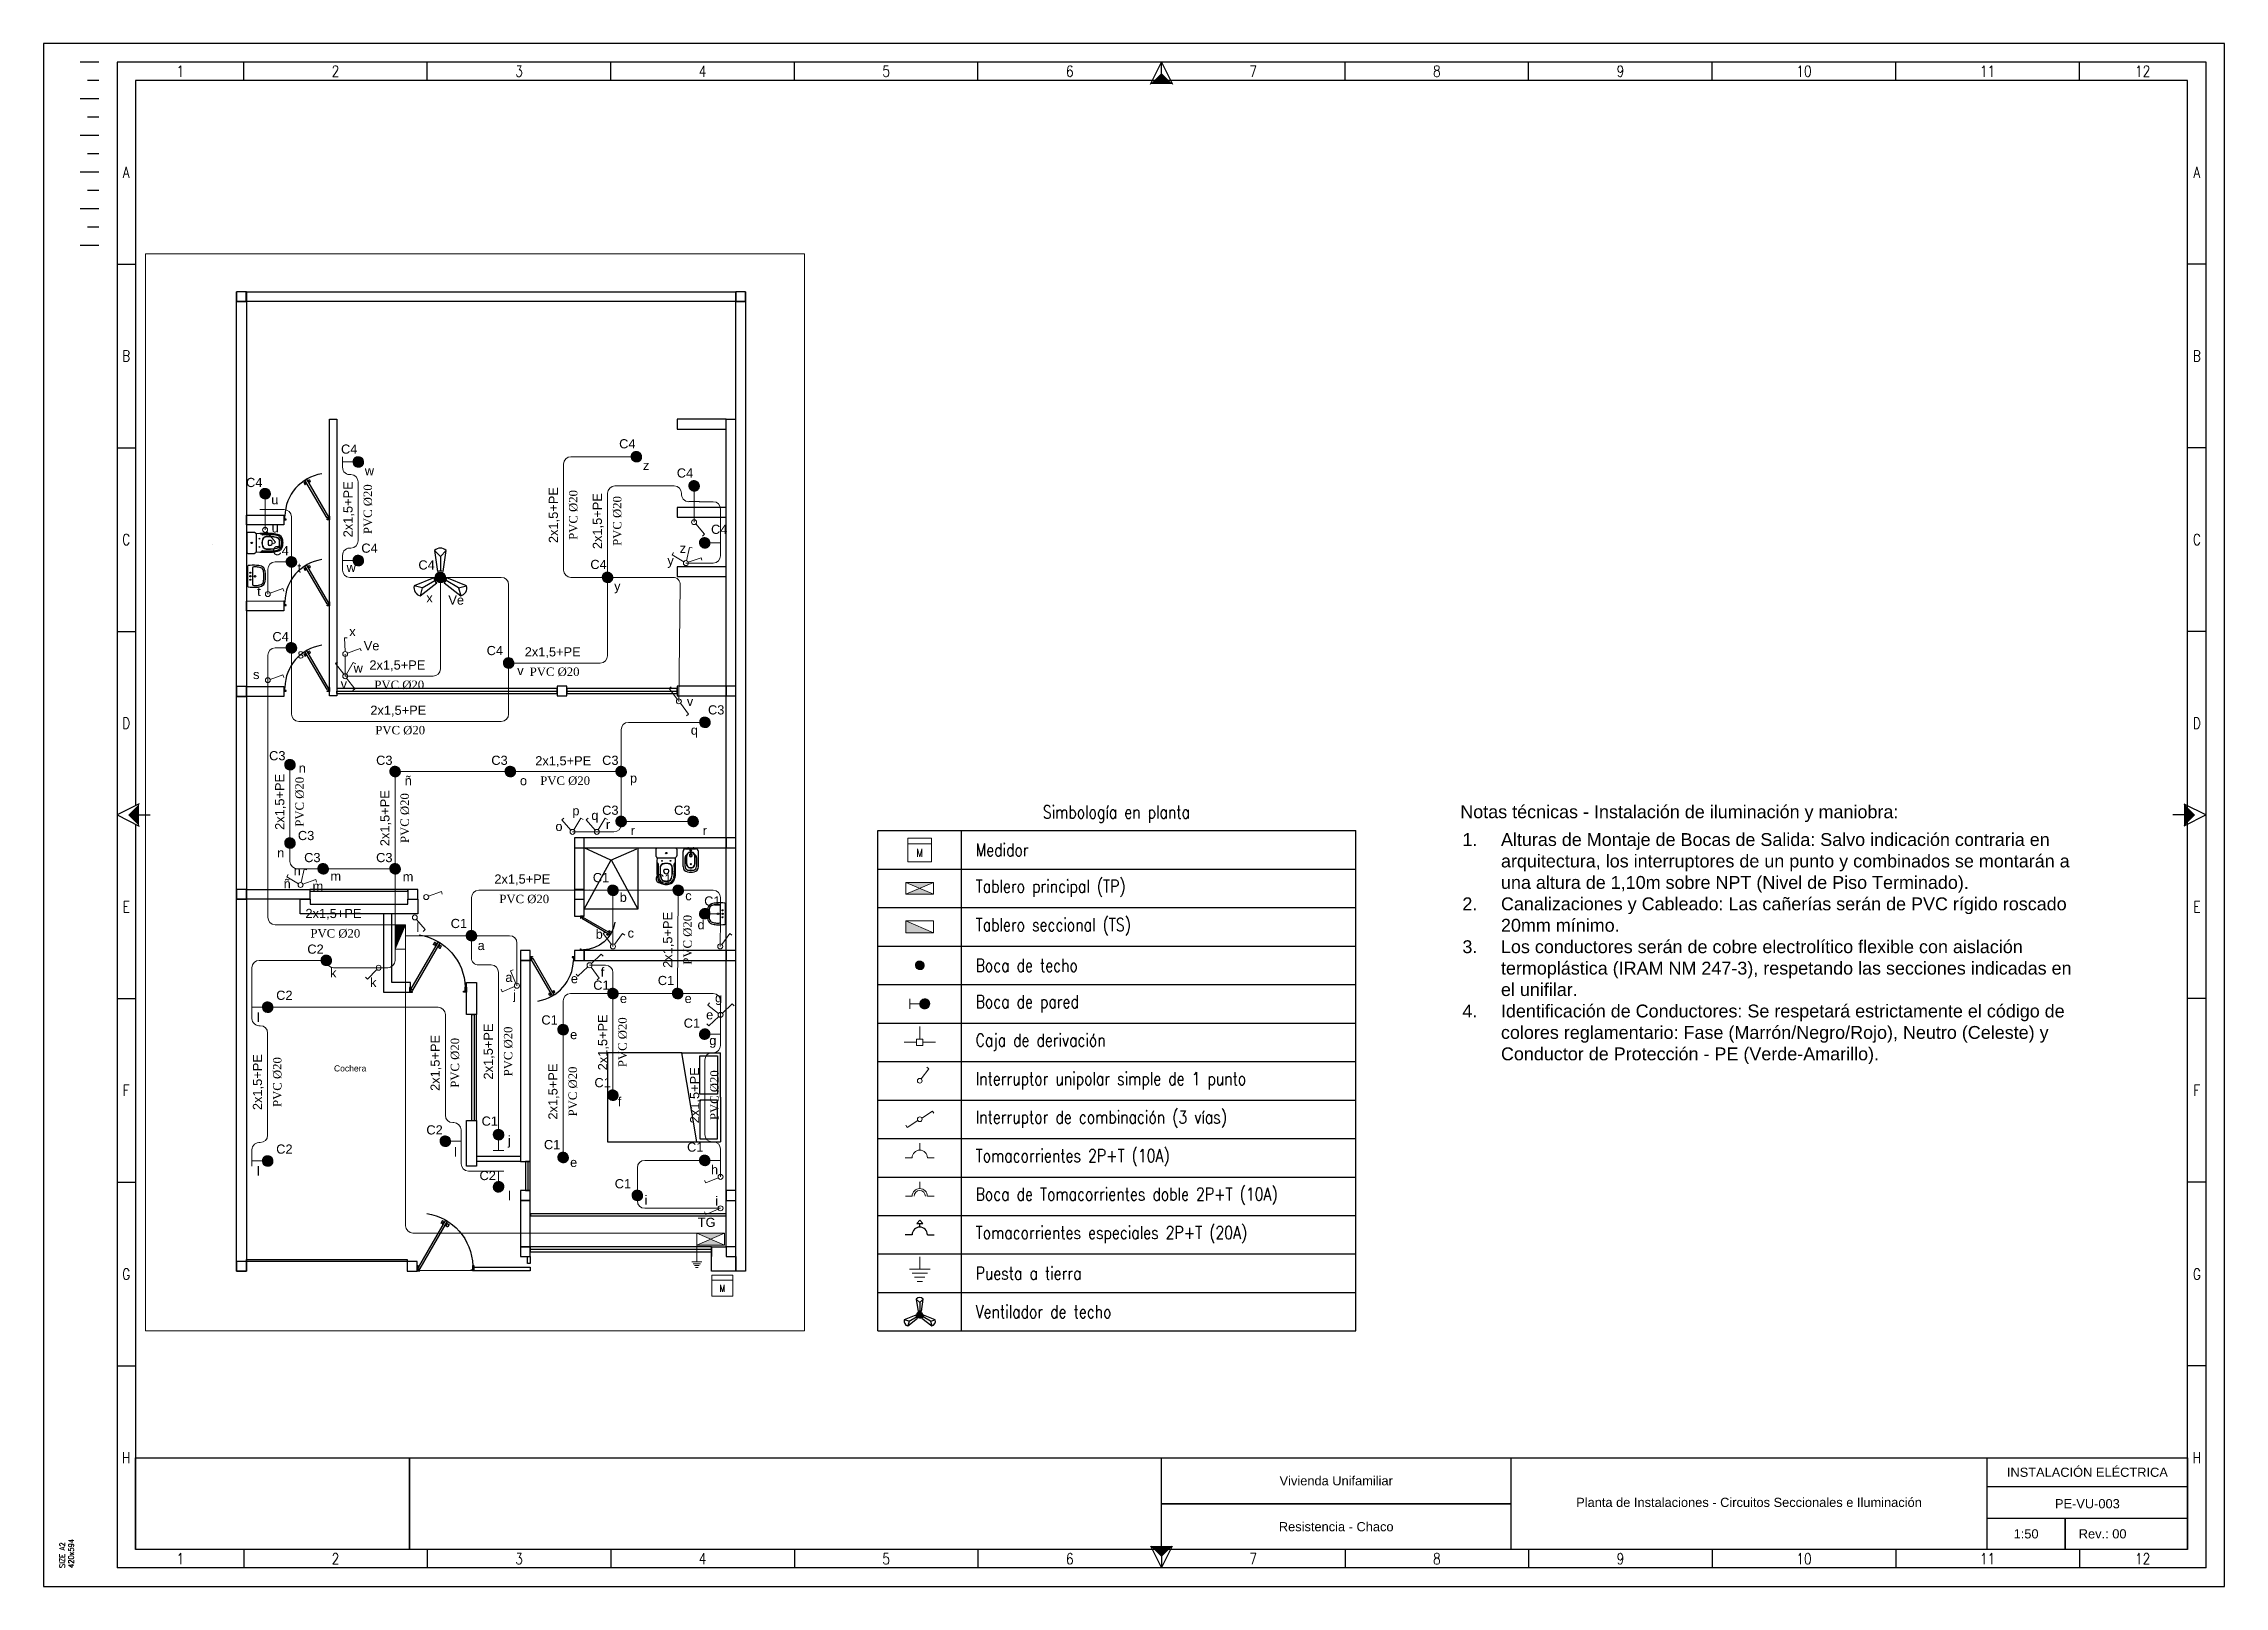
# Paper-space layout 'Planta Ilum.' of a CAD drawing. Header units: millimetres. Extents: x -2 to 592, y -1 to 419.
# The model-space entities are those that its viewports show. They can reach past a viewport. Long polylines and large blocks are cut down to what shows.
import ezdxf
from ezdxf.enums import TextEntityAlignment as Align

# ---------------------------------------------------------------- set-up
doc = ezdxf.new("R2010")
doc.units = ezdxf.units.MM
doc.header["$MEASUREMENT"] = 0
doc.layers.add('Aberturas', color=8, linetype='Continuous', plot=False, transparency=0.6)
doc.layers.add('Columnas', color=8, linetype='Continuous', plot=False, transparency=0.6)
doc.layers.add('AR-EQUIPAMIENTO', color=253, linetype='Continuous', transparency=0.7)
for name, color, linetype in [('AR-TEXTO1', 253, 'Continuous'), ('Corrientes débiles', 4, 'Continuous'), ('ELECT-TOMAS-ESPECIALES', 210, 'Continuous'), ('Paredes', 8, 'Continuous'), ('ROTULO', 1, 'Continuous')]:
    doc.layers.add(name, color=color, linetype=linetype)
for name, color, linetype, lineweight in [('ELECT-BOCAS-ILUMINACION', 10, 'Continuous', 20), ('ELECT-CAÑERIA-ILUMINACION', 10, 'Continuous', 20), ('ELECT-FUERZA-MOTRIZ', 170, 'Continuous', 20), ('ELECT-TOMAS-COMUNES', 220, 'Continuous', 20), ('TEXTO', 1, 'Continuous', 30)]:
    doc.layers.add(name, color=color, linetype=linetype, lineweight=lineweight)
doc.styles.add('Annotative', font='arial.ttf')
doc.styles.add('ESTILO 1', font='romans.shx', dxfattribs={"width": 0.8})
doc.styles.get("Standard").update_dxf_attribs({"font": 'arial.ttf'})
doc.dimstyles.get("Standard").update_dxf_attribs({"dimtxt": 0.18, "dimasz": 0.18, "dimexe": 0.18, "dimexo": 0.0625, "dimgap": 0.09, "dimtad": 0, "dimtih": 1, "dimtoh": 1, "dimdec": 4, "dimzin": 0, "dimdsep": 46, "dimtxsty": 'Standard', "dimcen": 0.09, "dimadec": 0, "dimazin": 0, "dimtfac": 1, "dimtdec": 4, "dimtofl": 0, "dimtmove": 0, "dimatfit": 3, "dimfxl": 1, "dimtolj": 1, "dimtzin": 0, "dimarcsym": 0})

psp = doc.layouts.new('Planta Ilum.')

# ---------------------------------------------------------------- texts
at = {"width": 107.3692, "attachment_point": 4, "style": 'ESTILO 1'}
for s, insert, char_height in [('Simbología en planta', (270.5, 208.91), 3.5), ('  Medidor', (248.37, 199.21), 3.502), ('  Tablero principal (TP)', (248.37, 188.73), 3.5015), ('  Tablero seccional (TS)', (248.37, 178.25), 3.5015), ('  Boca de techo', (248.37, 167.77), 3.5015), ('  Boca de pared', (248.37, 157.3), 3.5015), ('  Caja de derivación', (248.37, 146.82), 3.5015), ('  Interruptor unipolar simple de 1 punto', (248.37, 136.34), 3.5015), ('  Interruptor de combinación (3 vías)', (248.37, 125.86), 3.5015), ('  Tomacorrientes 2P+T (10A)', (248.37, 115.38), 3.5015), ('  Boca de Tomacorrientes doble 2P+T (10A)', (248.37, 104.9), 3.5015), ('  Tomacorrientes especiales 2P+T (20A)', (248.37, 94.43), 3.5015), ('  Puesta a tierra', (248.37, 83.95), 3.5015), ('  Ventilador de techo', (248.37, 73.47), 3.5015)]:
    psp.add_mtext(s, dxfattribs=dict(at, insert=insert, char_height=char_height))
at = {"attachment_point": 1, "style": 'Annotative'}
for s, width, heights, insert, char_height in [('Notas técnicas - Instalación de iluminación y maniobra:', 171.3187, [12.38], (384.21, 211.33), 3.5015), ('\\pi-10.5,l10.5,t10.5;1.^IAlturas de Montaje de Bocas de Salida: Salvo indicación contraria en arquitectura, los interruptores de un punto y combinados se montarán a una altura de 1,10m sobre NPT (Nivel de Piso Terminado).\\P2.^ICanalizaciones y Cableado: Las cañerías serán de PVC rígido roscado  20mm mínimo. \\P3.^ILos conductores serán de cobre electrolítico flexible con aislación termoplástica (IRAM NM 247-3), respetando las secciones indicadas en el unifilar.\\P4.^IIdentificación de Conductores: Se respetará estrictamente el código de colores reglamentario: Fase (Marrón/Negro/Rojo), Neutro (Celeste) y Conductor de Protección - PE (Verde-Amarillo).', 166.6012, [107.61], (384.8, 203.76), 3.5)]:
    psp.add_mtext_dynamic_manual_height_columns(s, width=width, gutter_width=0.02, heights=heights, dxfattribs=dict(at, insert=insert, char_height=char_height))
at = {"layer": 'AR-TEXTO1', "char_height": 2.5, "attachment_point": 1, "style": 'Annotative'}
for s, insert in [('C4', (79.34, 309.56)), ('C4', (155.1, 311.01)), ('w', (85.82, 303.7)), ('z', (161.58, 305.14)), ('C4', (170.81, 303.06)), ('C4', (53.48, 300.48)), ('u', (60.34, 295.8)), ('u', (60.44, 288.12)), ('C4', (180.13, 287.73)), ('C4', (60.66, 281.92)), ('C4', (84.87, 282.6)), ('z', (171.6, 282.56)), ('t', (67.51, 277.24)), ('w', (80.86, 277.38)), ('C4', (100.42, 278.03)), ('C4', (147.25, 278.16)), ('y', (168.24, 279.23)), ('t', (56.5, 270.81)), ('x', (102.58, 269.08)), ('Ve', (108.58, 268.47)), ('y', (153.73, 272.29)), ('C4', (60.66, 258.52)), ('x', (81.59, 259.9)), ('Ve', (85.53, 256.03)), ('s', (67.51, 253.83)), ('2x1,5+PE', (87.07, 250.79)), ('C4', (119.01, 254.72)), ('2x1,5+PE', (129.38, 254.37)), ('s', (55.38, 248.21)), ('v', (79.24, 245.69)), ('w', (82.77, 249.97)), ('{\\fTimes New Roman|b0|i0|c0|p18;\\H0.91667x;PVC Ø20}', (88.43, 245.28)), ('v', (127.35, 249.29)), ('{\\fTimes New Roman|b0|i0|c0|p18;\\H0.91667x;PVC Ø20}', (130.74, 248.85)), ('2x1,5+PE', (87.32, 238.47)), ('v', (173.54, 240.9)), ('C3', (179.3, 238.57)), ('{\\fTimes New Roman|b0|i0|c0|p18;\\H0.91667x;PVC Ø20}', (88.68, 232.95)), ('q', (174.62, 233.05)), ('C3', (59.75, 226.09)), ('n', (67.81, 222.73)), ('C3', (88.9, 224.84)), ('C3', (120.28, 224.84)), ('2x1,5+PE', (132.25, 224.71)), ('C3', (150.47, 224.84)), ('ñ', (96.69, 219.3)), ('o', (128.07, 219.3)), ('{\\fTimes New Roman|b0|i0|c0|p18;\\H0.91667x;PVC Ø20}', (133.61, 219.19)), ('p', (158.05, 220)), ('p', (142.35, 211.11)), ('q', (147.52, 209.85)), ('C3', (150.47, 211.25)), ('C3', (170.07, 211.25)), ('C3', (67.59, 204.36)), ('o', (137.74, 206.84)), ('r', (151.49, 207.35)), ('r', (158.26, 205.71)), ('r', (177.86, 205.71)), ('n', (61.94, 199.65)), ('C3', (69.3, 198.36)), ('C3', (88.9, 198.36)), ('ñ', (63.7, 191.22)), ('n', (66.44, 194.75)), ('m', (76.45, 193.31)), ('m', (96.15, 193.15)), ('2x1,5+PE', (121.11, 192.51)), ('C1', (147.93, 192.91)), ('C1', (164.88, 192.57)), ('m', (71.58, 190.59)), ('{\\fTimes New Roman|b0|i0|c0|p18;\\H0.91667x;PVC Ø20}', (122.47, 186.99)), ('b', (155.25, 187.55)), ('c', (173.1, 187.97)), ('C1', (178.26, 186.53)), ('2x1,5+PE', (69.65, 183.14)), ('l', (99.89, 179.35)), ('C1', (109.22, 180.41)), ('d', (176.45, 180.07)), ('C2', (70.16, 173.43)), ('{\\fTimes New Roman|b0|i0|c0|p18;\\H0.91667x;PVC Ø20}', (71.01, 177.63)), ('a', (116.54, 174.43)), ('b', (148.7, 177.5)), ('c', (157.4, 177.81)), ('k', (76.36, 166.96)), ('f', (150.07, 167.15)), ('C2', (61.68, 160.86)), ('k', (87.26, 164.36)), ('a', (124.1, 165.76)), ('j', (126.23, 161.01)), ('e', (141.94, 165.4)), ('C1', (148.05, 163.62)), ('C1', (165.63, 164.89)), ('l', (56.44, 154.86)), ('e', (155.3, 160.01)), ('e', (172.93, 160.01)), ('e', (178.79, 155.56)), ('g', (181.22, 160.21)), ('C1', (133.92, 154.15)), ('e', (141.74, 150.16)), ('C1', (172.69, 153.28)), ('g', (179.65, 148.57)), ('C1', (148.37, 137.08)), ('f', (154.73, 131.89)), ('C1', (117.63, 126.61)), ('C2', (61.68, 118.99)), ('C2', (102.59, 124.22)), ('j', (124.81, 121.38)), ('C1', (134.61, 120.21)), ('C1', (173.6, 119.54)), ('l', (56.44, 112.99)), ('l', (110.16, 118.18)), ('e', (141.74, 115.37)), ('h', (180.11, 113.38)), ('C2', (117.06, 111.79)), ('C1', (153.9, 109.56)), ('l', (124.85, 106.25)), ('i', (162.03, 105.13)), ('i', (181.28, 104.87)), ('TG', (176.51, 99.04))]:
    psp.add_mtext_dynamic_manual_height_columns(s, width=27.6789, gutter_width=0.02, heights=[0], dxfattribs=dict(at, insert=insert))
at = {"layer": 'AR-TEXTO1', "char_height": 2.5, "attachment_point": 5, "rotation": 90, "style": 'Annotative'}
for s, insert in [('2x1,5+PE', (81.47, 291.92)), ('{\\fTimes New Roman|b0|i0|c0|p18;\\H0.91667x;PVC Ø20}', (86.69, 291.95)), ('2x1,5+PE', (137.42, 290.35)), ('{\\fTimes New Roman|b0|i0|c0|p18;\\H0.91667x;PVC Ø20}', (142.63, 290.38)), ('2x1,5+PE', (149.39, 288.71)), ('{\\fTimes New Roman|b0|i0|c0|p18;\\H0.91667x;PVC Ø20}', (154.61, 288.74)), ('2x1,5+PE', (62.88, 212.26)), ('{\\fTimes New Roman|b0|i0|c0|p18;\\H0.91667x;PVC Ø20}', (68.1, 212.29)), ('2x1,5+PE', (91.52, 207.83)), ('{\\fTimes New Roman|b0|i0|c0|p18;\\H0.91667x;PVC Ø20}', (96.74, 207.86)), ('2x1,5+PE', (168.56, 174.69)), ('{\\fTimes New Roman|b0|i0|c0|p18;\\H0.91667x;PVC Ø20}', (173.77, 174.72)), ('2x1,5+PE', (105.21, 141.19)), ('2x1,5+PE', (119.69, 144.3)), ('{\\fTimes New Roman|b0|i0|c0|p18;\\H0.91667x;PVC Ø20}', (124.9, 144.32)), ('2x1,5+PE', (150.84, 146.8)), ('{\\fTimes New Roman|b0|i0|c0|p18;\\H0.91667x;PVC Ø20}', (156.06, 146.83)), ('2x1,5+PE', (56.81, 135.97)), ('{\\fTimes New Roman|b0|i0|c0|p18;\\H0.91667x;PVC Ø20}', (62.02, 135.99)), ('{\\fTimes New Roman|b0|i0|c0|p18;\\H0.91667x;PVC Ø20}', (110.42, 141.22)), ('2x1,5+PE', (137.29, 133.39)), ('{\\fTimes New Roman|b0|i0|c0|p18;\\H0.91667x;PVC Ø20}', (142.5, 133.42)), ('2x1,5+PE', (175.88, 132.39)), ('{\\fTimes New Roman|b0|i0|c0|p18;\\H0.91667x;PVC Ø20}', (181.09, 132.42))]:
    psp.add_mtext_dynamic_manual_height_columns(s, width=27.6789, gutter_width=0.02, heights=[0], dxfattribs=dict(at, insert=insert))

msp = doc.modelspace()

# ---------------------------------------------------------------- texts
at = {"layer": 'AR-TEXTO1', "char_height": 2.5, "width": 3040.2974379, "attachment_point": 1, "style": 'Annotative'}
for s, insert in [('\\pt230;Tender', (11003.06357, 15229.0551)), ('\\pt230;Quincho', (15692.09962, 13506.99363)), ('\\pt230;Baño', (10996.36944, 13150.146)), ('\\pt230;Lavadero', (10996.36944, 11295.1974)), ('\\pt230;Cocina', (11625.58896, 8512.13605)), ('\\pt230;Comedor', (15199.78878, 8054.60714)), ('\\pt230;Estar', (18172.80381, 8054.60714)), ('\\pt230;Baño', (18697.05417, 6105.57945)), ('\\pt230;Dormitorio', (17942.02387, 1966.78146))]:
    msp.add_mtext(s, dxfattribs=dict(at, insert=insert))
at = {"layer": 'AR-TEXTO1', "insert": (13484.76986, 2513.38386), "char_height": 125, "attachment_point": 1, "style": 'Annotative'}
msp.add_mtext_dynamic_manual_height_columns('Cochera', width=3725.2060677, gutter_width=1, heights=[0], dxfattribs=at)

# ---------------------------------------------------------------- blocks, each defined once
blk = doc.blocks.new('SIZEA2')
for p, q in [((15, 415), (10, 415)), ((15, 410), (12, 410)), ((589, 415), (20, 415)), ((20, 415), (20, 5)), ((25, 410), (25, 212.5)), ((584, 410), (25, 410)), ((54.5, 410), (54.5, 415)), ((104.5, 410), (104.5, 415)), ((154.5, 410), (154.5, 415)), ((204.5, 410), (204.5, 415)), ((254.5, 410), (254.5, 415)), ((301.5, 409), (304.5, 415)), ((304.5, 410), (304.5, 415)), ((304.5, 415), (307.5, 409)), ((354.5, 410), (354.5, 415)), ((404.5, 410), (404.5, 415)), ((454.5, 410), (454.5, 415)), ((454.5, 410), (454.5, 415)), ((504.5, 410), (504.5, 415)), ((554.5, 410), (554.5, 415)), ((584, 10), (584, 410)), ((589, 5), (589, 415)), ((15, 405), (10, 405)), ((15, 400), (12, 400)), ((15, 395), (10, 395)), ((15, 390), (12, 390)), ((15, 385), (10, 385)), ((15, 375), (10, 375)), ((15, 380), (12, 380)), ((15, 370), (12, 370)), ((15, 365), (10, 365)), ((20, 360), (25, 360)), ((589, 360), (584, 360)), ((20, 310), (25, 310)), ((589, 310), (584, 310)), ((20, 260), (25, 260)), ((589, 260), (584, 260)), ((26, 213), (20, 210)), ((20, 210), (26, 207)), ((24.5, 210), (29, 210)), ((584.5, 210), (580, 210)), ((583, 213), (589, 210)), ((589, 210), (583, 207)), ((25, 207.5), (25, 10)), ((20, 160), (25, 160)), ((589, 160), (584, 160)), ((20, 110), (25, 110)), ((589, 110), (584, 110)), ((20, 60), (25, 60)), ((589, 60), (584, 60)), ((584, 10), (25, 10)), ((54.5, 10), (54.5, 5)), ((104.5, 10), (104.5, 5)), ((154.5, 10), (154.5, 5)), ((204.5, 10), (204.5, 5)), ((254.5, 10), (254.5, 5)), ((301.5, 11), (304.5, 5)), ((304.5, 5), (307.5, 11)), ((304.5, 10), (304.5, 5)), ((354.5, 10), (354.5, 5)), ((404.5, 10), (404.5, 5)), ((454.5, 10), (454.5, 5)), ((454.5, 10), (454.5, 5)), ((504.5, 10), (504.5, 5)), ((554.5, 10), (554.5, 5)), ((589, 5), (20, 5))]:
    blk.add_line(p, q)
blk.add_lwpolyline([(0, 0), (594, 0), (594, 420), (0, 420)], close=True)
for points in [[(304.5, 412, 0, 6, 0), (304.5, 409, 6, 6, 0)], [(23, 210, 0, 6, 0), (26, 210, 6, 6, 0)], [(586, 210, 0, 6, 0), (583, 210, 6, 6, 0)], [(304.5, 8, 0, 6, 0), (304.5, 11, 6, 6, 0)]]:
    blk.add_lwpolyline(points, format="xyseb")
at = {"style": 'ESTILO 1', "width": 0.8}
for s, p in [('1', (37.25, 412.5)), ('2', (79.5, 412.5)), ('3', (129.5, 412.5)), ('4', (179.5, 412.5)), ('5', (229.5, 412.5)), ('6', (279.5, 412.5)), ('7', (329.5, 412.5)), ('8', (379.5, 412.5)), ('9', (429.5, 412.5)), ('10', (479.5, 412.5)), ('11', (529.5, 412.5)), ('12', (571.75, 412.5)), ('A', (22.5, 385)), ('A', (586.5, 385)), ('B', (22.5, 335)), ('B', (586.5, 335)), ('C', (22.5, 285)), ('C', (586.5, 285)), ('D', (22.5, 235)), ('D', (586.5, 235)), ('E', (22.5, 185)), ('E', (586.5, 185)), ('F', (22.5, 135)), ('F', (586.5, 135)), ('G', (22.5, 85)), ('G', (586.5, 85)), ('H', (22.5, 35)), ('H', (586.5, 35)), ('1', (37.25, 7.5)), ('2', (79.5, 7.5)), ('3', (129.5, 7.5)), ('4', (179.5, 7.5)), ('5', (229.5, 7.5)), ('6', (279.5, 7.5)), ('7', (329.5, 7.5)), ('8', (379.5, 7.5)), ('9', (429.5, 7.5)), ('10', (479.5, 7.5)), ('11', (529.5, 7.5)), ('12', (571.75, 7.5))]:
    blk.add_text(s, height=3, dxfattribs=at).set_placement(p, align=Align.MIDDLE_CENTER)
at = {"style": 'ESTILO 1', "width": 0.9}
for s, p in [('420x594', (8.25, 4.98)), ('SIZE A2', (5.82, 4.98))]:
    blk.add_text(s, height=1.5, rotation=90, dxfattribs=at).set_placement(p)
blk = doc.blocks.new('Formato A2 - Resumido')
at = {"layer": 'ROTULO'}
blk.add_line((199.02, 35), (584.02, 35), dxfattribs=at)
for points in [[(25, 35), (99.7, 35), (99.7, 10), (25, 10)], [(99.7, 35), (584.02, 35), (584.02, 10), (99.7, 10)], [(304.51, 35), (399.68, 35), (399.68, 22.5), (304.51, 22.5)], [(529.37, 35), (584.02, 35), (584.02, 10), (529.37, 10)], [(584.02, 27.13), (529.37, 27.13), (529.37, 35), (584.02, 35)], [(304.51, 22.5), (399.68, 22.5), (399.68, 10), (304.51, 10)], [(529.37, 18.61), (550.64, 18.61), (550.64, 10), (529.37, 10)], [(550.64, 18.61), (584.02, 18.61), (584.02, 10), (550.64, 10)]]:
    blk.add_lwpolyline(points, close=True, dxfattribs=at)
at = {"layer": 'ROTULO', "xscale": 1.000032323445412, "yscale": 1.000032323445412, "zscale": 1.000032323445412}
blk.add_blockref('SIZEA2', (0, 0), dxfattribs=at)
at = {"style": 'Annotative'}
for tag, p in [('PROYECTO', (352.09, 28.75)), ('DESCRIPCION', (556.7, 31.07)), ('TITULO_PLANO', (464.53, 22.87)), ('NRO_PLANO', (556.7, 22.5)), ('LUGAR', (352.09, 16.25)), ('ESC:', (540.01, 14.3)), ('REVISIÓN', (560.86, 14.3))]:
    blk.add_attdef(tag, text='', height=2.5, dxfattribs=at).set_placement(p, align=Align.MIDDLE_CENTER)
blk = doc.blocks.new('Tablero Principal')
h = blk.add_hatch(color=256)
h.dxf.hatch_style = 1
h.paths.add_polyline_path([(0, -75), (175, 0), (-175, 0)])
h.paths.add_polyline_path([(175, -150), (0, -75), (-175, -150)])
for p, q in [((-175, -150), (175, 0)), ((-175, 0), (175, -150))]:
    blk.add_line(p, q)
blk.add_lwpolyline([(-175, 0), (175, 0), (175, -150), (-175, -150), (-175, 0)])
blk = doc.blocks.new('Tablero Seccional')
h = blk.add_hatch(color=256)
h.dxf.hatch_style = 1
h.paths.add_polyline_path([(0, -87.5), (112.5, 175), (0, 175)])
blk.add_line((0, -87.5), (112.5, 175))
blk.add_lwpolyline([(0, -87.5), (0, 175), (112.5, 175), (112.5, -87.5), (0, -87.5)])
blk = doc.blocks.new('Boca de techo')
h = blk.add_hatch()
h.set_pattern_fill('ANSI31', color=256, scale=0.5)
edge = h.paths.add_edge_path()
edge.add_arc((0, 0), 25, 0, 360)
blk.add_circle((0, 0), 25)
blk = doc.blocks.new('Boca de pared')
h = blk.add_hatch()
h.set_pattern_fill('ANSI31', color=256, scale=0.5)
h.set_pattern_definition([(45, (-21858.65849, 620.86222), (-0.04419417382, 0.04419417382), [])])
edge = h.paths.add_edge_path()
edge.add_arc((-43692, 1407), 25, 0, 360)
for p, q in [((-43692, 1407), (-43692, 1332)), ((-43667, 1332), (-43717, 1332))]:
    blk.add_line(p, q)
blk.add_circle((-43692, 1407), 25)
blk = doc.blocks.new('Llave de 1P')
for p, q in [((11, 7), (71, 46)), ((71, 46), (79, 34))]:
    blk.add_line(p, q)
blk.add_circle((0, 0), 13.1)
blk = doc.blocks.new('toma')
at = {"linetype": 'ByBlock'}
for p, q in [((-6.5, -29.7), (-6.5, 0.8)), ((27.2, -63.5), (57.7, -63.5)), ((-6.5, -97.2), (-6.5, -127.7))]:
    blk.add_line(p, q, dxfattribs=at)
blk.add_arc((-6.5, -63.5), 33.8, 270, 90, dxfattribs=at)
blk = doc.blocks.new('Medidor')
blk.add_line((0, 4.5), (6, 4.5))
blk.add_lwpolyline([(0, 6), (6, 6), (6, 0), (0, 0)], close=True)
at = {"insert": (3, 2.25), "char_height": 2, "width": 2.8296, "attachment_point": 5, "style": 'ESTILO 1'}
blk.add_mtext('M', dxfattribs=at)
blk = doc.blocks.new('Caja de derivación')
for p, q in [((-0.625, 3.875), (-0.625, 2.375)), ((-2.5, 2), (-1, 2)), ((-0.25, 2), (1.25, 2))]:
    blk.add_line(p, q)
blk.add_lwpolyline([(-1, 2.375), (-0.25, 2.375), (-0.25, 1.625), (-1, 1.625)], close=True)
blk = doc.blocks.new('Toma doble')
at = {"linetype": 'ByBlock'}
for p, q in [((270.724, 224.908), (270.724, 224.969)), ((270.657, 224.841), (270.596, 224.841)), ((270.792, 224.841), (270.853, 224.841))]:
    blk.add_line(p, q, dxfattribs=at)
for radius in [0.0675, 0.0506]:
    blk.add_arc((270.724, 224.841), radius, 0, 180, dxfattribs=at)
blk = doc.blocks.new('Toma especial')
at = {"linetype": 'ByBlock'}
for p, q in [((-6.5, -29.7), (-6.5, 0.8)), ((27.2, -63.5), (43.4, -63.5)), ((-6.5, -97.2), (-6.5, -127.7))]:
    blk.add_line(p, q, dxfattribs=at)
for p, q in [((57.7, -63.5), (43.4, -50.1)), ((43.4, -50.1), (43.4, -76.9)), ((57.7, -63.5), (43.4, -76.9))]:
    blk.add_line(p, q)
blk.add_arc((-6.5, -63.5), 33.8, 270, 90, dxfattribs=at)
blk = doc.blocks.new('*U56')
at = {"layer": 'Corrientes débiles'}
for p, q in [((0, 69), (-120, 189)), ((-120, 189), (-57, -239)), ((0, 69), (120, 189)), ((0, 69), (0, -226)), ((57, -239), (120, 189))]:
    blk.add_line(p, q, dxfattribs=at)
for centre, radius, start, end in [((0, 69), 169, 45, 135), ((0, -360), 134, 64.7954, 115.2046)]:
    blk.add_arc(centre, radius, start, end, dxfattribs=at)
blk = doc.blocks.new('*U57')
at = {"layer": 'ELECT-BOCAS-ILUMINACION', "color": 0, "linetype": 'ByBlock', "lineweight": -2, "transparency": 16777216}
blk.add_blockref('*U56', (15659, 12836), dxfattribs=at)
for p, rotation in [((15348, 12297), 120), ((15970, 12297), 240)]:
    blk.add_blockref('*U56', p, dxfattribs=dict(at, rotation=rotation))
blk = doc.blocks.new('Ventilador')
at = {"layer": 'ELECT-BOCAS-ILUMINACION'}
blk.add_blockref('*U57', (-15659, -12476), dxfattribs=at)
at = {"layer": 'ELECT-BOCAS-ILUMINACION', "xscale": 4.289027059582624, "yscale": 4.289027059582624, "zscale": 4.289027059582624}
blk.add_blockref('Boca de techo', (0, 0), dxfattribs=at)
blk = doc.blocks.new('Puesta a tierra')
for p, q in [((0, 0), (0, -120)), ((-100, -120), (100, -120)), ((-75, -160), (75, -160)), ((-50, -200), (50, -200)), ((-25, -240), (25, -240))]:
    blk.add_line(p, q)
blk = doc.blocks.new('Llave de combinación')
for p, q in [((-46, 71), (-34, 79)), ((-7, 11), (-46, 71)), ((7, -11), (46, -71)), ((46, -71), (34, -79))]:
    blk.add_line(p, q)
blk.add_circle((0, 0), 13.1)
blk = doc.blocks.new('PUERTA 700mm')
for p, q in [((-60, 0), (0, 0)), ((-60, -15), (-60, 0)), ((0, 0), (0, -15)), ((-621, -352), (-41, -15)), ((-27, -39), (-607, -376)), ((0, -15), (-60, -15)), ((-41, -15), (-27, -39)), ((-11, -36), (-11, -15)), ((0, -36), (-11, -36)), ((0, -15), (0, -36)), ((-607, -376), (-621, -352)), ((-604, -325), (-614, -313)), ((-613, -309), (-589, -295)), ((-604, -342), (-604, -340)), ((-569, -318), (-602, -337)), ((-600, -329), (-578, -316)), ((-598, -335), (-600, -331)), ((-573, -320), (-598, -335)), ((-582, -319), (-595, -326)), ((-590, -366), (-588, -368)), ((-552, -348), (-585, -367)), ((-579, -311), (-584, -296)), ((-556, -351), (-581, -365)), ((-581, -365), (-579, -368)), ((-576, -369), (-555, -356)), ((-575, -317), (-573, -320)), ((-575, -375), (-570, -390)), ((-559, -359), (-572, -367)), ((-564, -319), (-566, -318)), ((-565, -391), (-541, -377)), ((-554, -354), (-556, -351)), ((-550, -343), (-550, -345)), ((-550, -360), (-540, -372)), ((-2, -685), (-62, -685)), ((-62, -685), (-62, -700)), ((-62, -700), (-2, -700)), ((-2, -664), (-12, -664)), ((-12, -664), (-12, -685)), ((-2, -685), (-2, -664)), ((-2, -700), (-2, -685))]:
    blk.add_line(p, q)
for centre, radius, start, end in [((-44, -17), 668, 188.8466, 268.4867), ((-611, -312), 3.5, 120.1262, 210.1262), ((-599, -320), 7, 221.6775, 300.1262), ((-601, -340), 3.5, 120.1262, 179.1377), ((-599, -331), 1.75, 120.1262, 210.1262), ((-587, -298), 3.5, 30.1262, 120.1262), ((-586, -364), 3.5, 241.1147, 300.1262), ((-586, -313), 7, 300.1262, 18.5749), ((-577, -368), 1.75, 210.1262, 300.1262), ((-577, -318), 1.75, 30.1262, 120.1262), ((-568, -373), 7, 120.1262, 198.5749), ((-567, -388), 3.5, 210.1262, 300.1262), ((-568, -321), 3.5, 61.1147, 120.1262), ((-555, -365), 7, 41.6775, 120.1262), ((-555, -355), 1.75, 300.1262, 30.1262), ((-554, -345), 3.5, 300.1262, 359.1377), ((-543, -374), 3.5, 300.1262, 30.1262)]:
    blk.add_arc(centre, radius, start, end)
blk = doc.blocks.new('*D48')
at = {"layer": 'Defpoints', "color": 0, "transparency": 16777216}
for p in [(11494, 5906), (11494, 5906), (11495, -1693)]:
    blk.add_point(p, dxfattribs=at)
at = {"layer": 'Paredes', "color": 0, "lineweight": -2, "transparency": 16777216}
for p, q in [((11494, 5906), (11494, 5906)), ((11494, 5906), (11494, 5906)), ((11495, -1692), (11495, 5906)), ((11496, 5906), (11496, 5906))]:
    blk.add_line(p, q, dxfattribs=at)
at = {"layer": 'Paredes', "color": 0, "transparency": 16777216}
for points in [[(11494, 5906), (11494, 5906), (11494, 5906)], [(11496, 5906), (11496, 5906), (11495, 5906)]]:
    blk.add_solid(points, dxfattribs=at)
at = {"layer": 'Paredes', "color": 0, "transparency": 16777216, "insert": (11495, 5906), "char_height": 0.18, "attachment_point": 5}
blk.add_mtext('\\A1;1.0435', dxfattribs=at)
blk = doc.blocks.new('Inodoro')
for p, q in [((151, 0), (-151, 0)), ((-160, -15), (-160, -113)), ((-154, -125), (-150, -130)), ((-127, -223), (-141, -209)), ((-131, -144), (131, -144)), ((127, -223), (141, -209)), ((154, -125), (150, -130)), ((160, -15), (160, -113)), ((-38, -350), (-38, -339)), ((38, -350), (38, -339))]:
    blk.add_line(p, q)
for centre, radius in [((-64, -189), 6), ((0, -72), 10.8), ((0, -72), 10.8), ((64, -189), 6)]:
    blk.add_circle(centre, radius)
for centre, radius, start, end in [((-144, -15), 16, 114.3099, 180), ((-145, -113), 15.2, 180, 235.0628), ((-131, -124), 20, 196.2152, 246.6224), ((4258, -306), 4400, 177.8638, 180.7095), ((-131, -124), 20, 246.6224, 270), ((-138, -235), 16, 359.0636, 45), ((4258, -306), 4381, 179.0636, 180.7095), ((-34, -294), 60, 109.984, 179.8352), ((4258, -306), 4352, 179.8352, 180.7095), ((-34, -294), 56.8, 109.984, 179.8352), ((4258, -306), 4349, 179.8352, 180.7095), ((0, -388), 160, 70.016, 109.984), ((0, -388), 157, 70.016, 109.984), ((-22, -339), 16, 99.7151, 180), ((0, -466), 144, 80.2849, 99.7151), ((22, -339), 16, 0, 80.2849), ((34, -294), 56.8, 0.1648, 70.016), ((34, -294), 60, 0.1648, 70.016), ((-4258, -306), 4349, 359.2905, 0.1648), ((-4258, -306), 4352, 359.2905, 0.1648), ((138, -235), 16, 135, 180.9364), ((-4258, -306), 4381, 359.2905, 0.9364), ((131, -124), 20, 270, 293.3776), ((131, -124), 20, 293.3776, 343.7848), ((-4258, -306), 4400, 359.2905, 2.1362), ((144, -15), 16, 0, 65.6901), ((145, -113), 15.2, 304.9372, 0), ((298, -355), 440, 180.7095, 194.5395), ((-24, -439), 107, 194.5395, 261.1838), ((298, -355), 421, 180.7095, 194.5395), ((-24, -439), 88, 194.5395, 261.1838), ((298, -355), 392, 180.7095, 194.5395), ((298, -355), 389, 180.7095, 194.5395), ((-24, -439), 59.2, 194.5395, 261.1838), ((-24, -439), 56, 194.5395, 261.1838), ((0, -284), 264, 261.1838, 278.8162), ((0, -350), 37.6, 180, 270), ((0, -284), 245, 261.1838, 278.8162), ((0, -284), 213, 261.1838, 278.8162), ((0, -284), 216, 261.1838, 278.8162), ((0, -350), 37.6, 270, 0), ((24, -439), 56, 278.8162, 345.4605), ((24, -439), 59.2, 278.8162, 345.4605), ((24, -439), 88, 278.8162, 345.4605), ((24, -439), 107, 278.8162, 345.4605), ((-298, -355), 389, 345.4605, 359.2905), ((-298, -355), 392, 345.4605, 359.2905), ((-298, -355), 421, 345.4605, 359.2905), ((-298, -355), 440, 345.4605, 359.2905)]:
    blk.add_arc(centre, radius, start, end)
blk = doc.blocks.new('Videt')
for p, q in [((-0.427, 0), (-0.427, 0)), ((-0.405, 0.175), (-0.229, 0.175)), ((-0.405, 0.13), (-0.2, 0.13)), ((-0.344, 0.1), (-0.169, 0.1)), ((-0.229, 0.175), (-0.065, 0.175)), ((0, 0.11), (0, -0.11)), ((-0.2, -0.13), (-0.405, -0.13)), ((-0.405, -0.175), (-0.065, -0.175)), ((-0.344, -0.1), (-0.169, -0.1))]:
    blk.add_line(p, q)
at = {"color": 252}
for p, q in [((-0.344, 0.092), (-0.169, 0.092)), ((-0.344, -0.092), (-0.169, -0.092))]:
    blk.add_line(p, q, dxfattribs=at)
for points in [[(0, 0.07), (0, 0.055), (0.02, 0.055), (0.02, 0.07)], [(0, -0.055), (0, -0.07), (0.02, -0.07), (0.02, -0.055)]]:
    blk.add_lwpolyline(points, close=True)
for centre, radius in [((-0.35, 0), 0.013), ((-0.038, 0), 0.0175)]:
    blk.add_circle(centre, radius)
blk.add_circle((-0.15, 0), 0.0225, dxfattribs=at)
for centre, radius, start, end in [((-0.158, 0), 0.377, 168.5558, 191.4442), ((-0.405, 0.05), 0.125, 90, 168.5558), ((-0.158, 0), 0.332, 168.5558, 191.4442), ((-0.405, 0.05), 0.08, 90, 168.5558), ((-0.27, 0), 0.165, 172.3377, 180), ((-0.27, 0), 0.165, 180, 187.6623), ((-0.344, 0.01), 0.09, 90, 172.3377), ((-0.2, 0.05), 0.08, 31.8445, 90), ((-0.15, 0), 0.0325, 22.6199, 337.3801), ((-0.169, 0.01), 0.09, 7.6623, 90), ((-0.15, 0), 0.0325, 337.3801, 22.6199), ((-0.243, 0), 0.165, 0, 7.6623), ((-0.243, 0), 0.165, 352.3377, 0), ((-0.065, 0.11), 0.065, 0, 90), ((-0.405, -0.05), 0.125, 191.4442, 270), ((-0.405, -0.05), 0.08, 191.4442, 270), ((-0.344, -0.01), 0.09, 187.6623, 270), ((-0.2, -0.05), 0.08, 270, 328.1555), ((-0.169, -0.01), 0.09, 270, 352.3377), ((-0.065, -0.11), 0.065, 270, 0)]:
    blk.add_arc(centre, radius, start, end)
for centre, radius, start, end in [((-0.27, 0), 0.157, 172.3377, 180), ((-0.27, 0), 0.157, 180, 187.6623), ((-0.344, 0.01), 0.082, 90, 172.3377), ((-0.169, 0.01), 0.082, 7.6623, 90), ((-0.243, 0), 0.157, 0, 7.6623), ((-0.243, 0), 0.157, 352.3377, 0), ((-0.344, -0.01), 0.082, 187.6623, 270), ((-0.169, -0.01), 0.082, 270, 352.3377)]:
    blk.add_arc(centre, radius, start, end, dxfattribs=at)
for p in [(-0.535, 0), (-0.49, 0), (0, 0.11)]:
    blk.add_point(p)
blk = doc.blocks.new('Bacha')
for p, q in [((237, 0), (-237, 0)), ((-165, 104), (165, 104))]:
    blk.add_line(p, q)
for centre, radius in [((-80, 56), 12), ((0, 164), 18.4), ((0, 56), 14), ((80, 56), 12)]:
    blk.add_circle(centre, radius)
for centre, radius, start, end in [((948, 140), 1200, 177.307, 186.3738), ((149, 178), 400, 160.6594, 177.307), ((-237, 8), 8, 186.3738, 270), ((-108, 268), 128, 102.5571, 160.6594), ((149, 178), 363, 160.6594, 177.307), ((949, 177), 1163, 179.102, 181.9766), ((-182, 137), 32, 180.3005, 264.4063), ((-108, 268), 91.2, 102.5571, 160.6594), ((-165, 304), 200, 264.4063, 270), ((-49, 3), 400, 93.5018, 102.5571), ((-49, 3), 363, 93.5018, 102.5571), ((0, -796), 1200, 86.4982, 93.5018), ((0, -796), 1163, 86.4982, 93.5018), ((49, 3), 363, 77.4429, 86.4982), ((49, 3), 400, 77.4429, 86.4982), ((108, 268), 91.2, 19.3406, 77.4429), ((108, 268), 128, 19.3406, 77.4429), ((165, 304), 200, 270, 275.5937), ((182, 137), 32, 275.5937, 359.6995), ((-149, 178), 363, 2.693, 19.3406), ((-949, 177), 1163, 358.0234, 0.898), ((-149, 178), 400, 2.693, 19.3406), ((237, 8), 8, 270, 353.6262), ((-948, 140), 1200, 353.6262, 2.693)]:
    blk.add_arc(centre, radius, start, end)
blk = doc.blocks.new('cama 2 plazas')
for points in [[(-1.275, -0.75), (-1.275, 0)], [(-0.625, 0), (0.625, 0), (0.625, -1.5), (-1.275, -1.5)], [(-0.625, 0), (-1.275, 0)], [(-0.875, -1.5), (-0.625, 0)], [(-1.275, -0.75), (-1.275, -1.5)], [(-1.275, -1.5), (-1.275, -1.5)]]:
    blk.add_lwpolyline(points)
for points in [[(-1.225, -0.7), (-0.925, -0.7), (-0.925, -0.05), (-1.225, -0.05)], [(-1.225, -0.8), (-0.925, -0.8), (-0.925, -1.45), (-1.225, -1.45)]]:
    blk.add_lwpolyline(points, close=True)

# ---------------------------------------------------------------- dimensions: what is measured, and where the dimension line sits
at = {"layer": 'Paredes'}
dim = msp.add_linear_dim(base=(11494.40148, 5905.88248), p1=(11495.44495, -1692.53091), p2=(11494.40148, 5905.88248), dimstyle='Standard', dxfattribs=at)
dim.commit()
dim.dimension.update_dxf_attribs({"geometry": '*D48', "text_midpoint": (11494.92321, 5905.88248)})

# ---------------------------------------------------------------- linework, layer by layer
at = {"layer": 'Aberturas'}
msp.add_line((16344.81633, -1679.83241), (15181.07382, -1676.86888), dxfattribs=at)
for points in [[(13545.31667, 10105.82438), (18045.10569, 10105.82438), (18045.10569, 10206.00756), (13545.31667, 10206.00756), (13545.31667, 10105.82438), (13545.31667, 10155.91597), (18045.10569, 10155.91597)], [(18244.06222, 10105.82438), (20494.65665, 10105.82438), (20494.65665, 10206.00756), (18244.06222, 10206.00756), (18244.06222, 10105.82438), (18244.06222, 10155.91597), (20494.65665, 10155.91597)], [(16295.42715, 3553.69004), (16295.42715, 1386.34578), (16395.61033, 1386.34578), (16395.61033, 3553.69004), (16295.42715, 3553.69004), (16345.51874, 3553.69004), (16345.51874, 1386.34578)], [(17394.61745, 549.60452), (17394.61745, -43.03555), (17494.80063, -43.03555), (17494.80063, 549.60452), (17394.61745, 549.60452), (17444.70904, 549.60452), (17444.70904, -43.03555)], [(17494.80063, -1293.21303), (21194.81683, -1293.21303), (21194.81683, -1193.02985), (17494.80063, -1193.02985), (17494.80063, -1293.21303), (17494.80063, -1243.12144), (21194.81683, -1243.12144)], [(11694.40148, -1492.16455), (11694.40148, -1451.24938), (14982.11353, -1451.24938), (14982.11353, -1492.16455), (11694.40148, -1492.16455)]]:
    msp.add_lwpolyline(points, dxfattribs=at)
at = {"layer": 'Columnas'}
for p, q in [((11693.358, 18107.10273), (11493.358, 18107.10273)), ((21893.358, 18107.10273), (21693.358, 18107.10273)), ((11694.40148, 10047.26379), (11494.40148, 10047.26379)), ((11694.40148, 5905.88248), (11494.40148, 5905.88248)), ((15195.17838, 6105.88248), (14995.17838, 6105.88248)), ((14995.17838, 6105.88248), (14995.17838, 5905.88248)), ((14995.17838, 5905.88248), (15195.17838, 5905.88248)), ((15195.17838, 5905.88248), (15195.17838, 6105.88248)), ((16344.81633, -1679.83241), (16317.25618, -1679.76222))]:
    msp.add_line(p, q, dxfattribs=at)
for points in [[(11494.40148, 18107.10273), (11693.358, 18107.10273), (11693.358, 18307.46909), (11494.40148, 18307.46909)], [(21694.40148, 18107.10273), (21893.358, 18107.10273), (21893.358, 18307.46909), (21694.40148, 18307.46909)], [(11495.44495, 10047.26379), (11694.40148, 10047.26379), (11694.40148, 10247.63015), (11495.44495, 10247.63015)], [(18045.10569, 10055.7328), (18244.06222, 10055.7328), (18244.06222, 10256.09915), (18045.10569, 10256.09915)], [(21495.08859, 10055.7328), (21694.04512, 10055.7328), (21694.04512, 10256.09915), (21495.08859, 10256.09915)], [(18395.0444, 6955.6886), (18594.00092, 6955.6886), (18594.00092, 7156.05496), (18395.0444, 7156.05496)], [(21495.08859, 6955.6886), (21694.04512, 6955.6886), (21694.04512, 7156.05496), (21495.08859, 7156.05496)], [(11495.44495, 5905.88248), (11694.40148, 5905.88248), (11694.40148, 6106.24883), (11495.44495, 6106.24883)], [(18395.0444, 5905.88248), (18594.00092, 5905.88248), (18594.00092, 6106.24883), (18395.0444, 6106.24883)], [(17295.84411, 4655.71), (17494.80063, 4655.71), (17494.80063, 4856.07635), (17295.84411, 4856.07635)], [(18396.45423, 4655.71), (18595.41076, 4655.71), (18595.41076, 4856.07635), (18396.45423, 4856.07635)], [(21495.08859, 4655.71), (21694.04512, 4655.71), (21694.04512, 4856.07635), (21495.08859, 4856.07635)], [(21495.08859, -243.40191), (21694.04512, -243.40191), (21694.04512, -43.03555), (21495.08859, -43.03555)], [(21495.08859, -1393.39621), (21694.04512, -1393.39621), (21694.04512, -1193.02985), (21495.08859, -1193.02985)]]:
    msp.add_lwpolyline(points, close=True, dxfattribs=at)
at = {"layer": 'ELECT-BOCAS-ILUMINACION'}
for p, q in [((18856.13997, 7280.03106), (18357.98318, 7280.03106)), ((19201.58924, 7280.03106), (18856.13997, 7280.03106)), ((19351.58924, 7493.19116), (19351.58924, 7430.03106))]:
    msp.add_line(p, q, dxfattribs=at)
msp.add_arc((19201.58924, 7430.03106), 150, 270, 0, dxfattribs=at)
at = {"layer": 'ELECT-CAÑERIA-ILUMINACION'}
for p, q in [((18175.7369, 14790.28292), (18175.7369, 12626.29277)), ((19662.78025, 14940.28292), (18325.7369, 14940.28292)), ((13979.87881, 14425.49077), (13979.87881, 13226.0606)), ((19223.89228, 14343.33974), (20434.2269, 14343.33974)), ((12077.24457, 13863.65453), (12077.24457, 13447.92169)), ((12465.42351, 13863.65453), (12184.47025, 13863.65453)), ((19073.89228, 14193.33974), (19073.89228, 12476.29277)), ((20840.55586, 14022.38996), (20840.55586, 13606.65712)), ((20947.78154, 14022.38996), (21231.83259, 14022.38996)), ((21381.83259, 13872.38996), (21381.83259, 13290.1812)), ((12615.42351, 12793.20243), (12615.42351, 13713.65453)), ((21381.83259, 12918.27623), (21381.83259, 13075.72985)), ((12133.5238, 12136.65311), (12133.5238, 12643.20243)), ((12283.5238, 12793.20243), (12615.42351, 12793.20243)), ((12615.42351, 11037.7713), (12615.42351, 12793.20243)), ((13658.92903, 12712.50596), (13658.92903, 12626.29277)), ((15658.91727, 12476.29277), (13808.92903, 12476.29277)), ((15658.91727, 12476.29277), (15658.91727, 10609.36117)), ((15658.91727, 12476.29277), (16902.71208, 12476.29277)), ((18325.7369, 12476.29277), (19073.89228, 12476.29277)), ((19073.89228, 10877.6955), (19073.89228, 12476.29277)), ((19073.89228, 12476.29277), (20410.24238, 12476.29277)), ((20674.72225, 12768.27623), (21231.83259, 12768.27623)), ((17052.71208, 12326.29277), (17052.71208, 10727.6955)), ((20560.23114, 12324.4559), (20531.09878, 9945.66362)), ((12133.5238, 5535.54361), (12133.5238, 10887.7713)), ((12283.5238, 11037.7713), (12615.42351, 11037.7713)), ((12615.42351, 11037.7713), (12615.42351, 9684.68)), ((13713.13078, 10912.16294), (13713.13078, 10459.36117)), ((17052.71208, 10727.6955), (17052.71208, 9684.68)), ((17052.71208, 10727.6955), (18923.89228, 10727.6955)), ((15508.91727, 10459.36117), (13713.13078, 10459.36117)), ((16902.71208, 9534.68), (12765.42351, 9534.68)), ((19351.58924, 8512.13605), (19351.58924, 9367.08865)), ((21063.36373, 9517.08865), (19501.58924, 9517.08865)), ((12585.59845, 7051.56373), (12585.59845, 8651.65683)), ((14733.61899, 6526.16001), (14733.61899, 8512.13605)), ((14733.61899, 8512.13605), (19351.58924, 8512.13605)), ((19351.58924, 8512.13605), (19351.58924, 7493.19116)), ((19351.58924, 7493.19116), (20821.51032, 7493.19116)), ((12585.59845, 7051.56373), (12585.59845, 6676.16001)), ((13263.69791, 6526.16001), (12735.59845, 6526.16001)), ((14733.61899, 6526.16001), (13263.69791, 6526.16001)), ((14733.61899, 5385.54361), (14733.61899, 6526.16001)), ((16293.97196, 5159.51581), (16293.97196, 5937.67524)), ((19183.1814, 6087.67524), (16443.97196, 6087.67524)), ((19183.1814, 6087.67524), (20517.11412, 6087.67524)), ((19183.1814, 6087.67524), (19183.1814, 4941.36451)), ((20517.11412, 6087.67524), (20505.26359, 3979.68974)), ((20517.11412, 6087.67524), (21231.83259, 6087.67524)), ((21381.83259, 5714.60586), (21381.83259, 5937.67524)), ((14733.61899, 5385.54361), (12283.5238, 5385.54361)), ((21381.83259, 5500.15451), (21375.2288, 4941.36451)), ((16293.97196, 5159.51581), (14947.25614, 5159.51581)), ((16293.97196, 5159.51581), (16290.8963, 4713.24283)), ((16293.97196, 5159.51581), (17072.31034, 5159.51581)), ((17222.31034, 4138.48389), (17222.31034, 5009.51581)), ((11808.01384, 3806.72729), (11808.01384, 4506.0615)), ((13328.0386, 4656.0615), (11958.01384, 4656.0615)), ((14397.40838, 4506.0615), (13478.0386, 4506.0615)), ((14397.40838, 4506.0615), (14583.61899, 4506.0615)), ((14733.61899, 4887.05694), (14733.61899, 4656.0615)), ((16695.72722, 4562.20907), (16440.89274, 4562.20907)), ((18707.14992, 4556.48212), (19033.1814, 4556.48212)), ((16845.72722, 1095.88027), (16845.72722, 4412.20907)), ((19183.1814, 3979.68974), (19183.1814, 4406.48212)), ((11808.01384, 3592.27594), (11808.74109, 3470.625)), ((12129.69087, 3699.50162), (15610.31094, 3699.50162)), ((18165.97009, 3240.98255), (18165.97009, 3829.68974)), ((19183.1814, 3979.68974), (18315.97009, 3979.68974)), ((19183.1814, 3979.68974), (19181.99743, 1903.9825)), ((19183.1814, 3979.68974), (21231.83259, 3979.68974)), ((21381.83259, 3256.32384), (21381.83259, 3829.68974)), ((12129.69087, 3171.52171), (12129.69087, 1087.00026)), ((15760.31094, 3549.50162), (15760.31094, 1493.31768)), ((18165.97009, 3240.98255), (18165.97009, 631.76236)), ((21231.10802, 2771.11826), (21210.15556, 2771.11826)), ((21381.83259, 3041.87249), (21381.10534, 2920.22155)), ((21060.15556, 2621.11826), (21060.15556, 1101.0323)), ((15931.2634, 1343.31768), (15910.31094, 1343.31768)), ((16081.98797, 1072.56346), (16081.26072, 1194.2144)), ((21231.10802, 951.0323), (21210.15556, 951.0323)), ((21380.21397, 951.0323), (21380.21397, 951.0323)), ((11808.01384, 666.24603), (11808.74109, 787.89697)), ((16081.98797, 858.1121), (16081.98797, 505.23165)), ((19832.51503, 573.0524), (21060.15556, 573.0524)), ((21381.83259, 680.27808), (21381.10534, 801.92901)), ((21381.83259, 465.82672), (21381.83259, 236.304)), ((16738.50154, 355.23165), (16231.98797, 355.23165)), ((19682.51503, -143.21873), (19682.51503, 423.0524)), ((19682.51503, -143.21873), (19682.51503, -255.78187)), ((21381.83259, -405.78187), (19832.51503, -405.78187))]:
    msp.add_line(p, q, dxfattribs=at)
for centre, radius, start, end in [((13810.9512, 14726.34015), 152.0322, 180.658056038, 277.15173037), ((18325.7369, 14790.28292), 150, 90, 180), ((13829.87881, 14425.49077), 150, 0, 90), ((19223.89228, 14193.33974), 150, 90, 180), ((20434.2269, 14193.33974), 150, 0, 90), ((12465.42351, 13713.65453), 150, 0, 90), ((20734.2269, 14172.38728), 150, 171.970493926, 269.657479004), ((21231.83259, 13872.38996), 150, 360, 90), ((13810.9512, 12925.21122), 152.0322, 82.84826963, 179.341943962), ((13829.87881, 13226.0606), 150, 270, 0), ((12283.5238, 12643.20243), 150, 90, 180), ((13808.92903, 12626.29277), 150, 180, 270), ((16902.71208, 12326.29277), 150, 0, 90), ((18325.7369, 12626.29277), 150, 180, 270), ((20410.24238, 12326.29277), 150, 359.298350735, 90), ((21231.83259, 12918.27623), 150, 270, 0), ((12283.5238, 10887.7713), 150, 90, 180), ((18923.89228, 10877.6955), 150, 270, 0), ((15508.91727, 10609.36117), 150, 270, 0), ((12765.42351, 9684.68), 150, 180, 270), ((16902.71208, 9684.68), 150, 270, 0), ((19501.58924, 9367.08865), 150, 90, 180), ((12735.59845, 6676.16001), 150, 180, 270), ((16443.97196, 5937.67524), 150, 90, 180), ((21231.83259, 5937.67524), 150, 0, 90), ((12283.5238, 5535.54361), 150, 180, 270), ((17072.31034, 5009.51581), 150, 0, 90), ((11958.01384, 4506.0615), 150, 90, 180), ((13478.0386, 4656.0615), 150, 180, 270), ((14583.61899, 4656.0615), 150, 270, 0), ((16440.89274, 4712.20907), 150, 179.605131437, 270), ((16695.72722, 4412.20907), 150, 0, 90), ((19033.1814, 4406.48212), 150, 0, 90), ((15610.31094, 3549.50162), 150, 0, 90), ((18315.97009, 3829.68974), 150, 90, 180), ((21231.83259, 3829.68974), 150, 0, 90), ((11960.76326, 3472.37109), 152.0322, 180.658056038, 277.15173037), ((11979.69087, 3171.52171), 150, 360, 90), ((21210.15556, 2621.11826), 150, 90, 180), ((21231.10802, 2921.11826), 150, 270, 359.657479004), ((15910.31094, 1493.31768), 150, 180, 270), ((15931.2634, 1193.31768), 150, 0.342520996, 90), ((11960.76326, 786.15088), 152.0322, 82.84826963, 179.341943962), ((11979.69087, 1087.00026), 150, 270, 0), ((21210.15556, 1101.0323), 150, 180, 270), ((21231.10802, 801.0323), 150, 0.342520996, 90), ((16231.98797, 505.23165), 150, 180, 270), ((19832.51503, 423.0524), 150, 90, 180), ((19832.51503, -255.78187), 150, 180, 270)]:
    msp.add_arc(centre, radius, start, end, dxfattribs=at)
at = {"layer": 'ELECT-FUERZA-MOTRIZ'}
for p, q in [((14947.25614, 4887.05694), (14947.25614, -762.34242)), ((20896.79613, -912.34242), (15097.25614, -912.34242)), ((20896.79613, -1155.68454), (20896.79613, -1376.91232))]:
    msp.add_line(p, q, dxfattribs=at)
msp.add_arc((15097.25614, -762.34242), 150, 180, 270, dxfattribs=at)
at = {"layer": 'Paredes'}
for p, q in [((11494.40148, -1692.53091), (11494.40148, 18307.46909)), ((11694.40148, 18307.46909), (11494.40148, 18307.46909)), ((11693.358, 18307.46909), (21694.40148, 18307.46909)), ((11693.358, 18107.10273), (11694.40148, 18307.46909)), ((11694.40148, 18307.46909), (11694.40148, -1692.53091)), ((21694.40148, -1692.53091), (21694.40148, 18307.46909)), ((21894.40148, 18307.46909), (21694.40148, 18307.46909)), ((21694.40148, 18307.46909), (21694.40148, 18107.10273)), ((21894.40148, 18307.46909), (21894.40148, -1692.53091)), ((21694.40148, 18107.10273), (11693.358, 18107.10273)), ((21495.08859, -1193.02985), (21495.08859, 15705.50612)), ((21495.08859, 15705.50612), (21694.40148, 15705.50612)), ((19141.47632, 6703.1184), (18595.41076, 6955.6886)), ((18595.41076, 5705.51612), (19145.71582, 6710.16757)), ((19141.47632, 6703.1184), (19670.61388, 6933.11126)), ((19145.71582, 6710.16757), (19694.60105, 5705.51612)), ((19694.60105, 6944.39993), (19694.60105, 5705.51612)), ((19694.60105, 5705.51612), (18595.41076, 5705.51612)), ((11694.40148, -1692.53091), (11494.40148, -1692.53091)), ((17435.53762, -1393.39621), (17494.80063, -1393.39621)), ((17435.53762, -1534.49956), (17435.53762, -1393.39621)), ((17494.80063, -1534.49956), (17435.53762, -1534.49956)), ((17494.80063, -1393.39621), (17494.80063, -1534.49956)), ((21894.40148, -1692.53091), (21694.40148, -1692.53091))]:
    msp.add_line(p, q, dxfattribs=at)
for points in [[(13395.75432, 15705.50612), (13545.31667, 15705.50612), (13545.31667, 10055.7328), (13395.75432, 10055.7328), (13395.75432, 15705.50612)], [(21495.08859, 15705.50612), (20494.65665, 15705.50612), (20494.65665, 15505.13977), (21495.08859, 15505.13977), (21495.08859, 15705.50612)], [(21495.08859, 13905.02858), (20494.65665, 13905.02858), (20494.65665, 13704.66222), (21495.08859, 13704.66222), (21495.08859, 13905.02858)], [(11694.40148, 13745.58739), (12459.18123, 13746.99723), (12459.18123, 13548.0407), (11694.40148, 13548.0407), (11694.40148, 13745.58739)], [(21495.08859, 12692.99659), (20494.65665, 12692.99659), (20494.65665, 12492.63023), (21495.08859, 12492.63023), (21495.08859, 12692.99659)], [(11694.40148, 11994.49402), (12459.18123, 11995.90386), (12459.18123, 11796.94733), (11694.40148, 11796.94733), (11694.40148, 11994.49402)], [(11694.40148, 10246.92523), (12459.18123, 10248.33507), (12459.18123, 10047.26379), (11694.40148, 10047.26379), (11694.40148, 10244.81048)], [(21495.08859, 10256.09915), (20494.65665, 10256.09915), (20494.65665, 10055.7328), (21495.08859, 10055.7328), (21495.08859, 10256.09915)], [(21495.08859, 7156.05496), (18395.0444, 7156.05496), (18395.0444, 5555.94377), (18595.41076, 5555.94377), (18595.41076, 6955.6886), (21495.08859, 6955.6886), (21495.08859, 7156.05496)], [(11694.40148, 6106.24883), (12994.33448, 6106.24883), (12994.33448, 5905.88248), (11694.40148, 5905.88248), (11694.40148, 6096.37)], [(14495.30097, 5605.33794), (12796.42144, 5605.33794), (12796.42144, 5905.88248), (12995.37796, 5905.88248), (12995.37796, 5805.7043), (14996.22186, 5805.7043), (14996.22186, 5905.88248), (15195.17838, 5905.88248), (15195.17838, 5605.33794), (14495.30097, 5605.33794), (14495.30097, 4006.63659), (15045.60603, 4006.63659), (15045.60603, 4205.58311), (14666.04082, 4205.58311), (14666.04082, 5605.33794)], [(12994.33448, 6105.88248), (12994.33448, 6069.18681), (14995.17838, 6069.18681), (14995.17838, 6105.88248), (12994.33448, 6105.88248)], [(17494.80063, 4655.71), (17295.84411, 4655.71), (17295.84411, 549.60452), (17494.80063, 549.60452), (17494.80063, 4655.71)], [(21495.08859, 4856.07635), (18595.41076, 4856.07635), (18595.41076, 4655.71), (21495.08859, 4655.71), (21495.08859, 4856.07635)], [(16189.59464, 4207.00295), (16395.61033, 4205.58311), (16395.61033, 3553.69004), (16195.24398, 3553.69004), (16189.59464, 4207.00295)], [(16395.61033, 656.84186), (17295.84411, 656.84186), (17295.84411, 549.60452), (16395.61033, 549.60452), (16395.61033, 456.47551), (16195.24398, 456.47551), (16195.24398, 1386.34578), (16395.61033, 1386.34578), (16395.61033, 549.60452)], [(17295.84411, -1193.02985), (17494.80063, -1193.02985), (17494.80063, -243.40191), (17295.84411, -243.40191), (17295.84411, -1193.02985)], [(17496.21046, -519.95927), (17496.21046, -556.65494), (21495.08859, -556.65494), (21495.08859, -519.95927), (17496.21046, -519.95927)], [(21194.53406, -1193.02985), (21495.08859, -1193.02985), (21495.08859, -1393.39621), (21692.62529, -1393.39621), (21695.45495, -1692.53091), (21197.35373, -1692.53091), (21194.53406, -1193.02985), (21194.53406, -1193.02985), (21194.98168, -1372.50881), (21194.53406, -1393.39621)]]:
    msp.add_lwpolyline(points, dxfattribs=at)
for points in [[(17295.84411, -243.40191), (17494.80063, -243.40191), (17494.80063, -43.03555), (17295.84411, -43.03555)], [(17295.84411, -1393.39621), (17494.80063, -1393.39621), (17494.80063, -1193.02985), (17295.84411, -1193.02985)], [(11495.44495, -1692.53091), (11694.40148, -1692.53091), (11694.40148, -1492.16455), (11495.44495, -1492.16455)], [(14982.11353, -1692.53091), (15181.07005, -1692.53091), (15181.07005, -1492.16455), (14982.11353, -1492.16455)], [(16344.81633, -1606.46107), (17494.80063, -1606.46107), (17494.80063, -1679.83241), (16344.81633, -1679.83241)]]:
    msp.add_lwpolyline(points, close=True, dxfattribs=at)

# ---------------------------------------------------------------- block references
at = {"layer": 'Aberturas'}
for p, xscale, yscale, zscale, rotation in [((13395.75128, 13649.36711), 1.337904416826023, 1.337904416826023, 1.337904416826023, 270), ((13395.75128, 11898.27374), 1.337904416826023, 1.337904416826023, 1.337904416826023, 270), ((13395.75128, 10148.5902), 1.337904416826023, 1.337904416826023, 1.337904416826023, 270), ((15027.59622, 4005.30944), -1.662423692601597, 1.662423692601597, 1.662423692601597, 90), ((17494.80355, 4732.99086), 1.288021576247387, 1.288021576247387, 1.288021576247387, 90.00000000000001), ((15181.07382, -1679.83241), -1.662423692601597, 1.662423692601597, 1.662423692601597, 90)]:
    msp.add_blockref('PUERTA 700mm', p, dxfattribs=dict(at, xscale=xscale, yscale=yscale, zscale=zscale, rotation=rotation))
at = {"layer": 'Aberturas', "xscale": -0.9997679008764572, "yscale": 0.9997679008764572, "zscale": 0.9997679008764572}
msp.add_blockref('PUERTA 700mm', (18518.12989, 5555.9415), dxfattribs=at)
at = {"layer": 'AR-EQUIPAMIENTO'}
for name, p, xscale, yscale, zscale, rotation in [('Inodoro', (11706.86038, 13182.2557), 1.343921254130209, 1.343921254130209, 1.343921254130209, 90), ('Bacha', (11726.45653, 12499.99676), 0.8872781536111058, 0.8872781536111058, 0.8872781536111058, 270), ('Videt', (20773.84308, 6936.96865), 901.6158158954761, 901.6158158954761, 901.6158158954761, 90), ('Bacha', (21474.10952, 5607.38018), 0.8872781536111058, 0.8872781536111058, 0.8872781536111058, 90)]:
    msp.add_blockref(name, p, dxfattribs=dict(at, xscale=xscale, yscale=yscale, zscale=zscale, rotation=rotation))
for name, p, xscale, yscale, zscale in [('Inodoro', (20272.80507, 6944.39993), 1.343921254130209, 1.343921254130209, 1.343921254130209), ('cama 2 plazas', (19833.1409, 2771.11826), -1213.390639092717, 1213.390639092717, 1213.390639092717)]:
    msp.add_blockref(name, p, dxfattribs=dict(at, xscale=xscale, yscale=yscale, zscale=zscale))
at = {"layer": 'ELECT-BOCAS-ILUMINACION'}
for name, p, xscale, yscale, zscale, rotation in [('Boca de pared', (7947.12687, 202229.34955), -4.289027059582609, 4.289027059582609, 4.289027059582609, 270), ('Llave de 1P', (12077.9592, 13447.09619), 3.876219139455937, 3.876219139455937, 3.876219139455937, 277.6606494313812), ('Llave de 1P', (20841.2705, 13605.83163), 3.876219139455937, 3.876219139455937, 3.876219139455937, 277.6606494313812), ('Boca de pared', (7947.12687, 200217.26145), -4.289027059582609, 4.289027059582609, 4.289027059582609, 270), ('Llave de 1P', (20674.72225, 12768.27623), 3.876219139455937, 3.876219139455937, 3.876219139455937, 116.585547950724), ('Llave de 1P', (20674.72225, 12768.27623), 3.876219139455937, 3.876219139455937, 3.876219139455937, 44.66534297381347), ('Llave de 1P', (20674.72225, 12768.27623), 3.876219139455937, 3.876219139455937, 3.876219139455937, 346.6790102080377), ('Boca de pared', (27093.63475, -174214.57429), -4.289027059582609, 4.289027059582609, 4.289027059582609, 90), ('Llave de 1P', (12133.5238, 12136.65311), 3.876219139455937, 3.876219139455937, 3.876219139455937, 346.6790102080377), ('Llave de 1P', (13713.13078, 10912.16294), 3.876219139455937, 3.876219139455937, 3.876219139455937, 59.48160904299829), ('Llave de combinación', (13713.13078, 10459.36117), 3.876219139455904, 3.876219139455904, 3.876219139455904, 4.489831281004264), ('Llave de 1P', (13713.13078, 10459.36117), 3.876219139455937, 3.876219139455937, 3.876219139455937, 26.50843573447112), ('Llave de 1P', (13713.13078, 10912.16294), 3.876219139455937, 3.876219139455937, 3.876219139455937, 347.5614040660878), ('Llave de 1P', (12133.5238, 10377.32603), 3.876219139455937, 3.876219139455937, 3.876219139455937, 346.6790102080377), ('Llave de combinación', (20531.09878, 9945.66362), 3.876219139455904, 3.876219139455904, 3.876219139455904, 4.489831281004264), ('Llave de 1P', (18357.98318, 7280.03106), 3.876219139455937, 3.876219139455937, 3.876219139455937, 98.42864071138166), ('Llave de 1P', (18357.98318, 7280.03106), 3.876219139455937, 3.876219139455937, 3.876219139455937, 26.50843573447112), ('Llave de 1P', (18856.13997, 7280.03106), 3.876219139455937, 3.876219139455937, 3.876219139455937, 98.42864071138166), ('Llave de 1P', (18856.13997, 7280.03106), 3.876219139455937, 3.876219139455937, 3.876219139455937, 26.50843573447112), ('Llave de 1P', (12802.30721, 6196.08335), 3.876219139455937, 3.876219139455937, 3.876219139455937, 116.585547950724), ('Llave de 1P', (12802.30721, 6196.08335), 3.876219139455937, 3.876219139455937, 3.876219139455937, 44.66534297381347), ('Llave de 1P', (12802.30721, 6196.08335), 3.876219139455937, 3.876219139455937, 3.876219139455937, 346.6790102080377), ('Llave de 1P', (15369.21403, 5949.60837), 3.876219139455937, 3.876219139455937, 3.876219139455937, 346.6790102080377), ('Llave de 1P', (15136.47181, 5533.10884), 3.876219139455937, 3.876219139455937, 3.876219139455937, 277.7733605098041), ('Boca de pared', (27093.63475, 193004.91), 4.289027059582609, 4.289027059582609, 4.289027059582609, 90), ('Llave de 1P', (19183.1814, 4941.36451), 3.876219139455937, 3.876219139455937, 3.876219139455937, 93.96538090404692), ('Llave de 1P', (19183.1814, 4941.36451), 3.876219139455937, 3.876219139455937, 3.876219139455937, 20.59036166501099), ('Llave de 1P', (21375.2288, 4941.36451), 3.876219139455937, 3.876219139455937, 3.876219139455937, 20.59036166501099), ('Llave de 1P', (14397.40838, 4506.0615), 3.876219139455939, 3.876219139455939, 3.876219139455939, 192.5029279693639), ('Llave de 1P', (17222.31034, 4138.48389), 3.876219139455937, 3.876219139455937, 3.876219139455937, 80.18593852971385), ('Llave de combinación', (18707.14992, 4556.48212), 3.876219139455904, 3.876219139455904, 3.876219139455904, 280.1986735442442), ('Llave de 1P', (18707.14992, 4556.48212), 3.876219139455938, 3.876219139455938, 3.876219139455938, 273.9653809040469), ('Llave de 1P', (17222.31034, 4138.48389), 3.876219139455937, 3.876219139455937, 3.876219139455937, 169.3922000044062), ('Boca de pared', (6096.21168, 191097.03143), -4.289027059582609, 4.289027059582609, 4.289027059582609, 270), ('Llave de combinación', (21381.83259, 3543.00679), 3.876219139455904, 3.876219139455904, 3.876219139455904, 280.1986735442442), ('Llave de 1P', (21381.83259, 3543.00679), 3.876219139455937, 3.876219139455937, 3.876219139455937, 109.183573821827), ('Boca de pared', (27093.63475, 190546.62798), 4.289027059582609, 4.289027059582609, 4.289027059582609, 90), ('Boca de pared', (21793.79013, -186432.19203), -4.289027059582609, 4.289027059582609, 4.289027059582609, 90), ('Boca de pared', (6096.21168, 187956.55017), -4.289027059582609, 4.289027059582609, 4.289027059582609, 270), ('Boca de pared', (27093.63475, -186824.47741), -4.289027059582609, 4.289027059582609, 4.289027059582609, 90), ('Boca de pared', (204243.25703, 6067.0338), -4.289027059582609, 4.289027059582609, 4.289027059582609, 180), ('Llave de 1P', (21381.83259, 236.304), 3.876219139455937, 3.876219139455937, 3.876219139455937, 169.3922000044062), ('Llave de 1P', (21381.83259, -405.78187), 3.876219139455937, 3.876219139455937, 3.876219139455937, 169.3922000044062)]:
    msp.add_blockref(name, p, dxfattribs=dict(at, xscale=xscale, yscale=yscale, zscale=zscale, rotation=rotation))
for name, p, xscale, yscale, zscale in [('Boca de techo', (19662.78025, 14940.28292), 4.289027059582624, 4.289027059582624, 4.289027059582624), ('Boca de pared', (199474.77438, 8151.85237), 4.289027059582609, 4.289027059582609, 4.289027059582609), ('Boca de pared', (208238.08568, 8310.5878), 4.289027059582609, 4.289027059582609, 4.289027059582609), ('Boca de techo', (12615.42351, 12793.20243), 4.289027059582624, 4.289027059582624, 4.289027059582624), ('Boca de techo', (19073.89228, 12476.29277), 4.289027059582624, 4.289027059582624, 4.289027059582624), ('Boca de techo', (12615.42351, 11037.7713), 4.289027059582624, 4.289027059582624, 4.289027059582624), ('Boca de techo', (17052.71208, 10727.6955), 4.289027059582624, 4.289027059582624, 4.289027059582624), ('Boca de techo', (21063.36373, 9517.08865), 4.289027059582624, 4.289027059582624, 4.289027059582624), ('Boca de techo', (12585.59845, 8651.65683), 4.289027059582624, 4.289027059582624, 4.289027059582624), ('Boca de techo', (14733.61899, 8512.13605), 4.289027059582624, 4.289027059582624, 4.289027059582624), ('Boca de techo', (17087.42192, 8512.13605), 4.289027059582624, 4.289027059582624, 4.289027059582624), ('Boca de techo', (19351.58924, 8512.13605), 4.289027059582624, 4.289027059582624, 4.289027059582624), ('Boca de techo', (19351.58924, 7493.19116), 4.289027059582624, 4.289027059582624, 4.289027059582624), ('Boca de techo', (20821.51032, 7493.19116), 4.289027059582624, 4.289027059582624, 4.289027059582624), ('Boca de techo', (12585.59845, 7051.56373), 4.289027059582624, 4.289027059582624, 4.289027059582624), ('Boca de techo', (13263.69791, 6526.16001), 4.289027059582624, 4.289027059582624, 4.289027059582624), ('Boca de techo', (14733.61899, 6526.16001), 4.289027059582624, 4.289027059582624, 4.289027059582624), ('Boca de techo', (19183.1814, 6087.67524), 4.289027059582624, 4.289027059582624, 4.289027059582624), ('Boca de techo', (20517.11412, 6087.67524), 4.289027059582624, 4.289027059582624, 4.289027059582624), ('Boca de techo', (16293.97196, 5159.51581), 4.289027059582624, 4.289027059582624, 4.289027059582624), ('Boca de techo', (13328.0386, 4656.0615), 4.289027059582624, 4.289027059582624, 4.289027059582624), ('Boca de techo', (19183.1814, 3979.68974), 4.289027059582624, 4.289027059582624, 4.289027059582624), ('Boca de techo', (20505.26359, 3979.68974), 4.289027059582624, 4.289027059582624, 4.289027059582624), ('Boca de techo', (18165.97009, 3240.98255), 4.289027059582624, 4.289027059582624, 4.289027059582624), ('Boca de techo', (19181.99743, 1903.9825), 4.289027059582624, 4.289027059582624, 4.289027059582624), ('Boca de pared', (204243.25703, -4937.59891), 4.289027059582609, 4.289027059582609, 4.289027059582609), ('Boca de techo', (18165.97009, 631.76236), 4.289027059582624, 4.289027059582624, 4.289027059582624), ('Boca de techo', (19682.51503, -143.21873), 4.289027059582624, 4.289027059582624, 4.289027059582624)]:
    msp.add_blockref(name, p, dxfattribs=dict(at, xscale=xscale, yscale=yscale, zscale=zscale))
msp.add_blockref('Ventilador', (15658.91727, 12476.29277), dxfattribs=at)
at = {"layer": 'ELECT-FUERZA-MOTRIZ'}
for name, p, xscale, yscale, zscale in [('Tablero Seccional', (14733.61899, 5053.21916), 1.898996847333348, 1.898996847333348, 1.898996847333348), ('Tablero Principal', (21180.69527, -912.34242), 1.622280833234199, 1.622280833234199, 1.622280833234199), ('Medidor', (21203.16262, -2199.66286), 71.96898961979244, 71.96898961979244, 71.96898961979244)]:
    msp.add_blockref(name, p, dxfattribs=dict(at, xscale=xscale, yscale=yscale, zscale=zscale))
msp.add_blockref('Puesta a tierra', (20896.79613, -1376.91232), dxfattribs=at)

msp.set_redraw_order([(e.dxf.handle, doc.entitydb.next_handle()) for e in msp.query("TEXT MTEXT ATTDEF DIMENSION ARC_DIMENSION")])  # texts and dimensions are drawn at this point

# ---------------------------------------------------------------- linework, layer by layer
for p, q in [((225.61, 68.23), (225.61, 204.45)), ((225.61, 204.45), (355.75, 204.45)), ((248.37, 68.23), (248.37, 204.45)), ((355.75, 68.23), (355.75, 204.45)), ((225.61, 193.97), (355.75, 193.97)), ((225.61, 183.49), (355.75, 183.49)), ((225.61, 173.01), (355.75, 173.01)), ((225.61, 162.53), (355.75, 162.53)), ((225.61, 152.06), (355.75, 152.06)), ((225.61, 141.58), (355.75, 141.58)), ((225.61, 131.1), (355.75, 131.1)), ((225.61, 120.62), (355.75, 120.62)), ((225.61, 110.14), (355.75, 110.14)), ((225.61, 99.67), (355.75, 99.67)), ((225.61, 89.19), (355.75, 89.19)), ((225.61, 78.71), (355.75, 78.71)), ((225.61, 68.23), (355.75, 68.23))]:
    psp.add_line(p, q)

# ---------------------------------------------------------------- block references
at = {"layer": 'ELECT-BOCAS-ILUMINACION', "xscale": 0.04697574975492598, "yscale": 0.04697574975492598, "zscale": 0.04697574975492598}
psp.add_blockref('Boca de techo', (236.99, 167.77), dxfattribs=at)
at = {"layer": 'ELECT-BOCAS-ILUMINACION'}
for name, p, xscale, yscale, zscale, rotation in [('Boca de pared', (162.84, -2187.37), 0.05366315245189162, 0.05366315245189162, 0.05366315245189162, 270), ('Llave de 1P', (236.99, 136.34), -0.04826082639547472, 0.04826082639547465, 0.04826082639547465, 265.4137978019614), ('Llave de combinación', (236.99, 125.86), 0.04836907613820058, 0.04836907613820058, 0.04836907613820058, 270)]:
    psp.add_blockref(name, p, dxfattribs=dict(at, xscale=xscale, yscale=yscale, zscale=zscale, rotation=rotation))
at = {"layer": 'ELECT-FUERZA-MOTRIZ'}
for name, p, xscale, yscale, zscale in [('Medidor', (233.77, 195.99), 1.072433656446361, 1.072433656446361, 1.072433656446361), ('Tablero Principal', (236.99, 190.34), 0.02144867312892722, 0.02144867312892722, 0.02144867312892722), ('Caja de derivación', (238.41, 142.26), 2.280965822641553, 2.280965822641553, 2.280965822641553), ('Puesta a tierra', (236.99, 88.45), 0.028125, 0.028125, 0.028125), ('Ventilador', (236.99, 72.58), 0.00791015625, 0.00791015625, 0.00791015625)]:
    psp.add_blockref(name, p, dxfattribs=dict(at, xscale=xscale, yscale=yscale, zscale=zscale))
at = {"layer": 'ELECT-FUERZA-MOTRIZ', "xscale": 0.02859823083856934, "yscale": 0.02859823083856934, "zscale": 0.02859823083856934, "rotation": 89.99999999999999}
psp.add_blockref('Tablero Seccional', (238.24, 176.64), dxfattribs=at)
at = {"layer": 'ELECT-TOMAS-COMUNES', "xscale": 0.06127525661981804, "yscale": 0.06127525661981804, "zscale": 0.06127525661981804, "rotation": 90}
psp.add_blockref('toma', (233.1, 115.78), dxfattribs=at)
at = {"layer": 'ELECT-TOMAS-COMUNES', "xscale": 30.64145801343278, "yscale": 30.64145801343278, "zscale": 30.64145801343278}
psp.add_blockref('Toma doble', (-8058.4, -6784.55), dxfattribs=at)
at = {"layer": 'ELECT-TOMAS-ESPECIALES', "xscale": 0.06127525661981775, "yscale": 0.06127525661981775, "zscale": 0.06127525661981775, "rotation": 90}
psp.add_blockref('Toma especial', (233.1, 94.83), dxfattribs=at)
at = {"layer": 'TEXTO'}
psp.add_blockref('Formato A2 - Resumido', (-1.67, -1.31), dxfattribs=at).add_auto_attribs({'PROYECTO': 'Vivienda Unifamiliar', 'LUGAR': 'Resistencia - Chaco', 'NRO_PLANO': 'PE-VU-003', 'REVISIÓN': 'Rev.: 00', 'TITULO_PLANO': 'Planta de Instalaciones - Circuitos Seccionales e Iluminación', 'DESCRIPCION': 'INSTALACIÓN ELÉCTRICA', 'ESC:': '1:50'})

psp.set_redraw_order([(e.dxf.handle, doc.entitydb.next_handle()) for e in psp.query("TEXT MTEXT ATTDEF DIMENSION ARC_DIMENSION")])  # texts and dimensions are drawn at this point

# ---------------------------------------------------------------- viewports
at = {"layer": '0'}
psp.add_viewport(center=(115.82, 214.86), size=(179.51, 293.257), view_center_point=(16364.39392, 8087.17943), view_height=21994.289463, dxfattribs=at)

doc.saveas('drawing.dxf')
